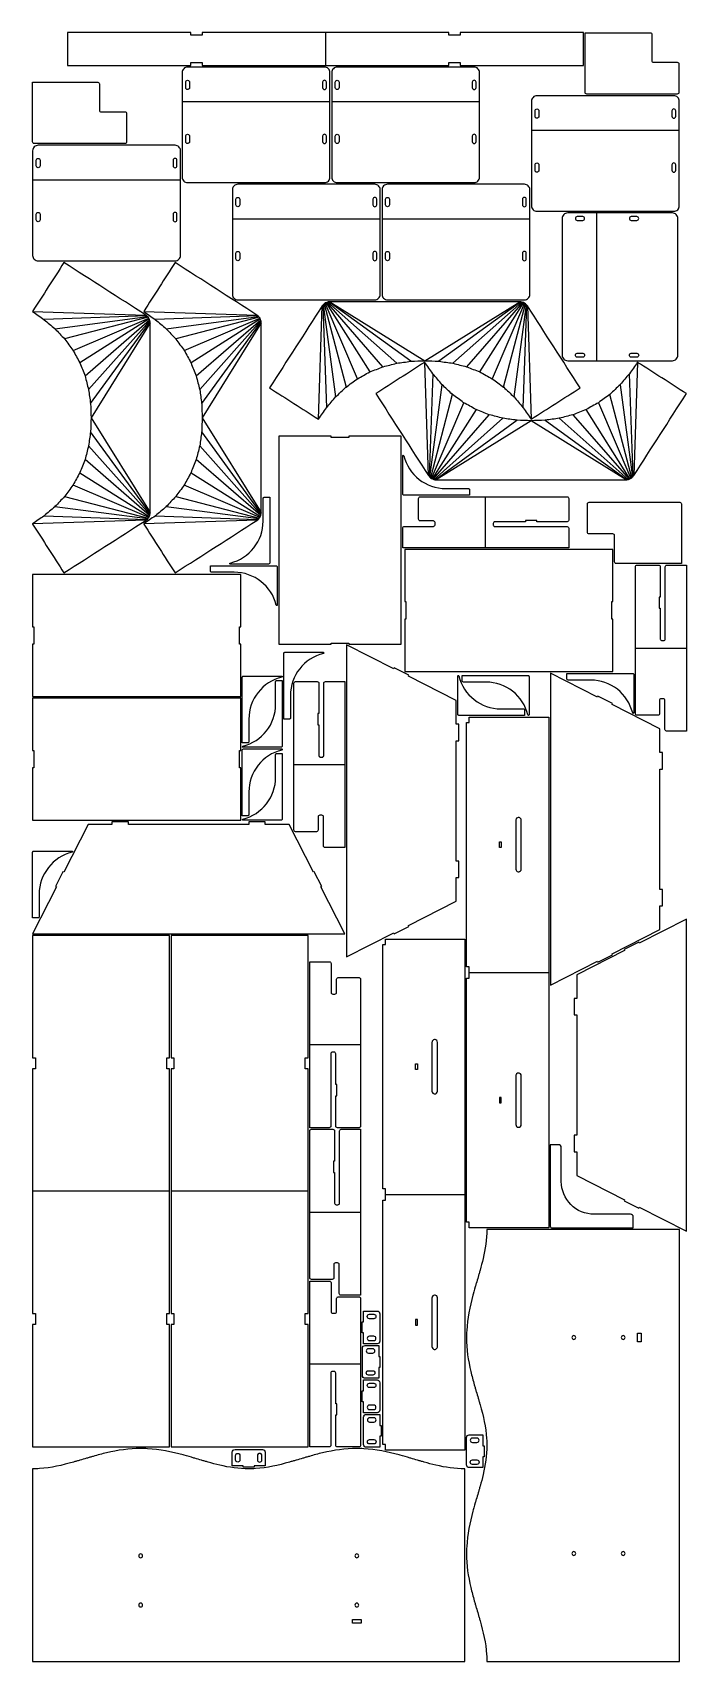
# Model space of a CAD drawing. Extents: x 5411 to 6605, y 9327 to 12304.
import ezdxf

# ---------------------------------------------------------------- set-up
doc = ezdxf.new("R2010")
doc.units = 0

# ---------------------------------------------------------------- blocks, each defined once
blk = doc.blocks.new('Part', base_point=(0, 2.9))
at = {"layer": '1'}
blk.add_lwpolyline([(205.3, 322.2), (205.3, 315.4), (189.2, 315.4), (189.2, 322.2)], close=True, dxfattribs=at)
for points, knots in [([(789.3, 392), (789.3, 274.7), (789.3, 157.3), (789.3, 40), (789.3, 40), (785.1, 40), (781, 39.9), (776.8, 39.6), (776.8, 39.6), (755.8, 38.3), (735.2, 33.4), (715, 27.7), (715, 27.7), (713, 27.2), (711, 26.6), (709, 26), (709, 26), (707, 25.4), (704.9, 24.8), (702.9, 24.3), (702.9, 24.3), (698.9, 23.1), (694.9, 21.9), (690.9, 20.7), (690.9, 20.7), (688.8, 20.1), (686.8, 19.5), (684.8, 18.9), (684.8, 18.9), (682.8, 18.3), (680.8, 17.8), (678.8, 17.2), (678.8, 17.2), (670.7, 14.9), (662.6, 12.7), (654.4, 10.8), (654.4, 10.8), (634, 5.9), (613.1, 2.9), (592.1, 2.9), (592.1, 2.9), (587.9, 2.9), (583.7, 3), (579.5, 3.3), (579.5, 3.3), (557.4, 4.4), (535.7, 8.9), (514.4, 14.7), (514.4, 14.7), (513.9, 14.8), (504.3, 17.5), (499.3, 18.9), (499.3, 18.9), (497.3, 19.5), (495.2, 20.1), (493.2, 20.7), (493.2, 20.7), (489.2, 21.9), (485.2, 23.1), (481.1, 24.3), (481.1, 24.3), (479.1, 24.9), (477.1, 25.4), (475.1, 26), (475.1, 26), (473.1, 26.6), (471, 27.2), (469, 27.8), (469, 27.8), (462, 29.8), (454.8, 31.6), (447.7, 33.3), (447.7, 33.3), (430.3, 37.4), (412.5, 40), (394.7, 40), (394.7, 40), (390.5, 40), (386.3, 39.9), (382.1, 39.6), (382.1, 39.6), (361.1, 38.3), (340.5, 33.5), (320.3, 27.8), (320.3, 27.8), (318.3, 27.2), (316.3, 26.6), (314.3, 26), (314.3, 26), (312.2, 25.4), (310.2, 24.9), (308.2, 24.3), (308.2, 24.3), (304.2, 23.1), (300.2, 21.9), (296.1, 20.7), (296.1, 20.7), (294.1, 20.1), (292.1, 19.5), (290.1, 18.9), (290.1, 18.9), (288.1, 18.4), (286, 17.8), (284, 17.2), (284, 17.2), (275.9, 14.9), (267.8, 12.7), (259.7, 10.8), (259.7, 10.8), (239.2, 5.9), (218.3, 2.9), (197.3, 2.9), (197.3, 2.9), (193.1, 2.9), (188.9, 3), (184.7, 3.3), (184.7, 3.3), (162.7, 4.4), (140.9, 8.9), (119.7, 14.7), (119.7, 14.7), (119.2, 14.8), (109.6, 17.4), (104.5, 18.9), (104.5, 18.9), (102.5, 19.5), (100.5, 20.1), (98.5, 20.7), (98.5, 20.7), (94.5, 21.9), (90.4, 23.1), (86.4, 24.3), (86.4, 24.3), (84.4, 24.8), (82.4, 25.4), (80.4, 26), (80.4, 26), (78.4, 26.6), (76.3, 27.2), (74.3, 27.7), (74.3, 27.7), (67.2, 29.7), (60.1, 31.6), (53, 33.3), (53, 33.3), (35.6, 37.4), (17.9, 40), (0, 40), (0, 40), (0, 157.3), (0, 274.7), (0, 392), (0, 392), (263.1, 392), (526.2, 392), (789.3, 392)], [0, 0, 0, 0, 0.025641, 0.025641, 0.025641, 0.025641, 0.051282, 0.051282, 0.051282, 0.051282, 0.076923, 0.076923, 0.076923, 0.076923, 0.102564, 0.102564, 0.102564, 0.102564, 0.128205, 0.128205, 0.128205, 0.128205, 0.153846, 0.153846, 0.153846, 0.153846, 0.179487, 0.179487, 0.179487, 0.179487, 0.205128, 0.205128, 0.205128, 0.205128, 0.230769, 0.230769, 0.230769, 0.230769, 0.25641, 0.25641, 0.25641, 0.25641, 0.282051, 0.282051, 0.282051, 0.282051, 0.307692, 0.307692, 0.307692, 0.307692, 0.333333, 0.333333, 0.333333, 0.333333, 0.358974, 0.358974, 0.358974, 0.358974, 0.384615, 0.384615, 0.384615, 0.384615, 0.410256, 0.410256, 0.410256, 0.410256, 0.435897, 0.435897, 0.435897, 0.435897, 0.461538, 0.461538, 0.461538, 0.461538, 0.487179, 0.487179, 0.487179, 0.487179, 0.512821, 0.512821, 0.512821, 0.512821, 0.538462, 0.538462, 0.538462, 0.538462, 0.564103, 0.564103, 0.564103, 0.564103, 0.589744, 0.589744, 0.589744, 0.589744, 0.615385, 0.615385, 0.615385, 0.615385, 0.641026, 0.641026, 0.641026, 0.641026, 0.666667, 0.666667, 0.666667, 0.666667, 0.692308, 0.692308, 0.692308, 0.692308, 0.717949, 0.717949, 0.717949, 0.717949, 0.74359, 0.74359, 0.74359, 0.74359, 0.769231, 0.769231, 0.769231, 0.769231, 0.794872, 0.794872, 0.794872, 0.794872, 0.820513, 0.820513, 0.820513, 0.820513, 0.846154, 0.846154, 0.846154, 0.846154, 0.871795, 0.871795, 0.871795, 0.871795, 0.897436, 0.897436, 0.897436, 0.897436, 0.923077, 0.923077, 0.923077, 0.923077, 0.948718, 0.948718, 0.948718, 0.948718, 0.974359, 0.974359, 0.974359, 0.974359, 1, 1, 1, 1]), ([(200.8, 289), (200.8, 288.1), (200.4, 287.2), (199.8, 286.5), (199.8, 286.5), (199.1, 285.8), (198.1, 285.5), (197.2, 285.5), (197.2, 285.5), (196.3, 285.5), (195.4, 285.9), (194.7, 286.6), (194.7, 286.6), (194.1, 287.2), (193.7, 288.2), (193.8, 289.1), (193.8, 289.1), (193.8, 290), (194.2, 290.9), (194.9, 291.5), (194.9, 291.5), (195.5, 292.2), (196.5, 292.5), (197.4, 292.5), (197.4, 292.5), (198.3, 292.5), (199.2, 292.1), (199.8, 291.4), (199.8, 291.4), (200.5, 290.8), (200.8, 289.9), (200.8, 289)], [0, 0, 0, 0, 0.125, 0.125, 0.125, 0.125, 0.25, 0.25, 0.25, 0.25, 0.375, 0.375, 0.375, 0.375, 0.5, 0.5, 0.5, 0.5, 0.625, 0.625, 0.625, 0.625, 0.75, 0.75, 0.75, 0.75, 0.875, 0.875, 0.875, 0.875, 1, 1, 1, 1]), ([(588.5, 289), (588.5, 289.9), (588.9, 290.8), (589.6, 291.5), (589.6, 291.5), (590.2, 292.2), (591.2, 292.5), (592.1, 292.5), (592.1, 292.5), (593.1, 292.5), (594, 292.1), (594.6, 291.4), (594.6, 291.4), (595.2, 290.8), (595.6, 289.8), (595.6, 288.9), (595.6, 288.9), (595.6, 288), (595.2, 287.1), (594.5, 286.5), (594.5, 286.5), (593.8, 285.8), (592.9, 285.5), (592, 285.5), (592, 285.5), (591.1, 285.5), (590.1, 285.9), (589.5, 286.6), (589.5, 286.6), (588.9, 287.2), (588.5, 288.1), (588.5, 289)], [0, 0, 0, 0, 0.125, 0.125, 0.125, 0.125, 0.25, 0.25, 0.25, 0.25, 0.375, 0.375, 0.375, 0.375, 0.5, 0.5, 0.5, 0.5, 0.625, 0.625, 0.625, 0.625, 0.75, 0.75, 0.75, 0.75, 0.875, 0.875, 0.875, 0.875, 1, 1, 1, 1]), ([(200.8, 199), (200.8, 198.1), (200.4, 197.2), (199.8, 196.5), (199.8, 196.5), (199.1, 195.8), (198.1, 195.5), (197.2, 195.5), (197.2, 195.5), (196.3, 195.5), (195.4, 195.9), (194.7, 196.6), (194.7, 196.6), (194.1, 197.2), (193.7, 198.2), (193.8, 199.1), (193.8, 199.1), (193.8, 200), (194.2, 200.9), (194.9, 201.5), (194.9, 201.5), (195.5, 202.2), (196.5, 202.5), (197.4, 202.5), (197.4, 202.5), (198.3, 202.5), (199.2, 202.1), (199.8, 201.4), (199.8, 201.4), (200.5, 200.8), (200.8, 199.9), (200.8, 199)], [0, 0, 0, 0, 0.125, 0.125, 0.125, 0.125, 0.25, 0.25, 0.25, 0.25, 0.375, 0.375, 0.375, 0.375, 0.5, 0.5, 0.5, 0.5, 0.625, 0.625, 0.625, 0.625, 0.75, 0.75, 0.75, 0.75, 0.875, 0.875, 0.875, 0.875, 1, 1, 1, 1]), ([(588.5, 199), (588.5, 199.9), (588.9, 200.8), (589.6, 201.5), (589.6, 201.5), (590.2, 202.2), (591.2, 202.5), (592.1, 202.5), (592.1, 202.5), (593.1, 202.5), (594, 202.1), (594.6, 201.4), (594.6, 201.4), (595.2, 200.8), (595.6, 199.8), (595.6, 198.9), (595.6, 198.9), (595.6, 198), (595.2, 197.1), (594.5, 196.5), (594.5, 196.5), (593.8, 195.8), (592.9, 195.5), (592, 195.5), (592, 195.5), (591.1, 195.5), (590.1, 195.9), (589.5, 196.6), (589.5, 196.6), (588.9, 197.2), (588.5, 198.1), (588.5, 199)], [0, 0, 0, 0, 0.125, 0.125, 0.125, 0.125, 0.25, 0.25, 0.25, 0.25, 0.375, 0.375, 0.375, 0.375, 0.5, 0.5, 0.5, 0.5, 0.625, 0.625, 0.625, 0.625, 0.75, 0.75, 0.75, 0.75, 0.875, 0.875, 0.875, 0.875, 1, 1, 1, 1])]:
    blk.add_open_spline(points, degree=3, knots=knots, dxfattribs=at)
blk = doc.blocks.new('Part1804816127', base_point=(-15, -30))
at = {"layer": '1'}
for points in [[(17, 10), (17, -10), (15, -10), (15, -30), (-10, -30, -0.414214), (-15, -25), (-15, 25, -0.414214), (-10, 30), (15, 30), (15, 10)], [(4, 24), (-4, 24, 1), (-4, 16), (4, 16, 1)], [(4, -16, -1), (4, -24), (-4, -24, -1), (-4, -16)]]:
    blk.add_lwpolyline(points, format="xyb", close=True, dxfattribs=at)
blk = doc.blocks.new('Part356975043', base_point=(-149.3, -46.5))
at = {"layer": '1'}
blk.add_lwpolyline([(154, 43.5), (154, 4, -0.414214), (151, 1), (95.5, 1), (95.5, 3), (75.2, 3), (75.2, 1), (19, 1, 0.414214), (16, -2), (16, -5, 0.414214), (19, -8), (151, -8, -0.414214), (154, -11), (154, -46.5), (-149.3, -46.5), (-149.3, -10.5, -0.414214), (-146.3, -7.5), (-93.3, -7.5, 0.414214), (-90.3, -4.5), (-90.3, -0.5, 0.414214), (-93.3, 2.5), (-117.3, 2.5, -0.414214), (-120.3, 5.5), (-120.3, 43.5, -0.414214), (-117.3, 46.5), (151, 46.5, -0.414214)], format="xyb", close=True, dxfattribs=at)
at = {"layer": '2'}
blk.add_line((1.9, -46.5), (1.9, 46.5), dxfattribs=at)
blk = doc.blocks.new('Part519146767', base_point=(-15, -30))
at = {"layer": '1'}
for points in [[(17, 10), (17, -10), (15, -10), (15, -30), (-10, -30, -0.414214), (-15, -25), (-15, 25, -0.414214), (-10, 30), (15, 30), (15, 10)], [(4, 24), (-4, 24, 1), (-4, 16), (4, 16, 1)], [(4, -16, -1), (4, -24), (-4, -24, -1), (-4, -16)]]:
    blk.add_lwpolyline(points, format="xyb", close=True, dxfattribs=at)
blk = doc.blocks.new('Part200261453', base_point=(-15, -30))
at = {"layer": '1'}
for points in [[(17, 10), (17, -10), (15, -10), (15, -30), (-10, -30, -0.414214), (-15, -25), (-15, 25, -0.414214), (-10, 30), (15, 30), (15, 10)], [(4, 24), (-4, 24, 1), (-4, 16), (4, 16, 1)], [(4, -16, -1), (4, -24), (-4, -24, -1), (-4, -16)]]:
    blk.add_lwpolyline(points, format="xyb", close=True, dxfattribs=at)
blk = doc.blocks.new('Part1153627269', base_point=(-15, -30))
at = {"layer": '1'}
for points in [[(17, 10), (17, -10), (15, -10), (15, -30), (-10, -30, -0.414214), (-15, -25), (-15, 25, -0.414214), (-10, 30), (15, 30), (15, 10)], [(4, 24), (-4, 24, 1), (-4, 16), (4, 16, 1)], [(4, -16, -1), (4, -24), (-4, -24, -1), (-4, -16)]]:
    blk.add_lwpolyline(points, format="xyb", close=True, dxfattribs=at)
blk = doc.blocks.new('Part907550880', base_point=(-15, -30))
at = {"layer": '1'}
for points in [[(17, 10), (17, -10), (15, -10), (15, -30), (-10, -30, -0.414214), (-15, -25), (-15, 25, -0.414214), (-10, 30), (15, 30), (15, 10)], [(4, 24), (-4, 24, 1), (-4, 16), (4, 16, 1)], [(4, -16, -1), (4, -24), (-4, -24, -1), (-4, -16)]]:
    blk.add_lwpolyline(points, format="xyb", close=True, dxfattribs=at)
blk = doc.blocks.new('Part178310402', base_point=(-15, -30))
at = {"layer": '1'}
for points in [[(17, 10), (17, -10), (15, -10), (15, -30), (-10, -30, -0.414214), (-15, -25), (-15, 25, -0.414214), (-10, 30), (15, 30), (15, 10)], [(4, 24), (-4, 24, 1), (-4, 16), (4, 16, 1)], [(4, -16, -1), (4, -24), (-4, -24, -1), (-4, -16)]]:
    blk.add_lwpolyline(points, format="xyb", close=True, dxfattribs=at)
blk = doc.blocks.new('Part1857228526', base_point=(0, 2.9))
at = {"layer": '1'}
blk.add_lwpolyline([(205.3, 322.2), (205.3, 315.4), (189.2, 315.4), (189.2, 322.2)], close=True, dxfattribs=at)
for points, knots in [([(789.3, 392), (789.3, 274.7), (789.3, 157.3), (789.3, 40), (789.3, 40), (785.1, 40), (781, 39.9), (776.8, 39.6), (776.8, 39.6), (755.8, 38.3), (735.2, 33.4), (715, 27.7), (715, 27.7), (713, 27.2), (711, 26.6), (709, 26), (709, 26), (707, 25.4), (704.9, 24.8), (702.9, 24.3), (702.9, 24.3), (698.9, 23.1), (694.9, 21.9), (690.9, 20.7), (690.9, 20.7), (688.8, 20.1), (686.8, 19.5), (684.8, 18.9), (684.8, 18.9), (682.8, 18.3), (680.8, 17.8), (678.8, 17.2), (678.8, 17.2), (670.7, 14.9), (662.6, 12.7), (654.4, 10.8), (654.4, 10.8), (634, 5.9), (613.1, 2.9), (592.1, 2.9), (592.1, 2.9), (587.9, 2.9), (583.7, 3), (579.5, 3.3), (579.5, 3.3), (557.4, 4.4), (535.7, 8.9), (514.4, 14.7), (514.4, 14.7), (513.9, 14.8), (504.3, 17.5), (499.3, 18.9), (499.3, 18.9), (497.3, 19.5), (495.2, 20.1), (493.2, 20.7), (493.2, 20.7), (489.2, 21.9), (485.2, 23.1), (481.1, 24.3), (481.1, 24.3), (479.1, 24.9), (477.1, 25.4), (475.1, 26), (475.1, 26), (473.1, 26.6), (471, 27.2), (469, 27.8), (469, 27.8), (462, 29.8), (454.8, 31.6), (447.7, 33.3), (447.7, 33.3), (430.3, 37.4), (412.5, 40), (394.7, 40), (394.7, 40), (390.5, 40), (386.3, 39.9), (382.1, 39.6), (382.1, 39.6), (361.1, 38.3), (340.5, 33.5), (320.3, 27.8), (320.3, 27.8), (318.3, 27.2), (316.3, 26.6), (314.3, 26), (314.3, 26), (312.2, 25.4), (310.2, 24.9), (308.2, 24.3), (308.2, 24.3), (304.2, 23.1), (300.2, 21.9), (296.1, 20.7), (296.1, 20.7), (294.1, 20.1), (292.1, 19.5), (290.1, 18.9), (290.1, 18.9), (288.1, 18.4), (286, 17.8), (284, 17.2), (284, 17.2), (275.9, 14.9), (267.8, 12.7), (259.7, 10.8), (259.7, 10.8), (239.2, 5.9), (218.3, 2.9), (197.3, 2.9), (197.3, 2.9), (193.1, 2.9), (188.9, 3), (184.7, 3.3), (184.7, 3.3), (162.7, 4.4), (140.9, 8.9), (119.7, 14.7), (119.7, 14.7), (119.2, 14.8), (109.6, 17.4), (104.5, 18.9), (104.5, 18.9), (102.5, 19.5), (100.5, 20.1), (98.5, 20.7), (98.5, 20.7), (94.5, 21.9), (90.4, 23.1), (86.4, 24.3), (86.4, 24.3), (84.4, 24.8), (82.4, 25.4), (80.4, 26), (80.4, 26), (78.4, 26.6), (76.3, 27.2), (74.3, 27.7), (74.3, 27.7), (67.2, 29.7), (60.1, 31.6), (53, 33.3), (53, 33.3), (35.6, 37.4), (17.9, 40), (0, 40), (0, 40), (0, 157.3), (0, 274.7), (0, 392), (0, 392), (263.1, 392), (526.2, 392), (789.3, 392)], [0, 0, 0, 0, 0.025641, 0.025641, 0.025641, 0.025641, 0.051282, 0.051282, 0.051282, 0.051282, 0.076923, 0.076923, 0.076923, 0.076923, 0.102564, 0.102564, 0.102564, 0.102564, 0.128205, 0.128205, 0.128205, 0.128205, 0.153846, 0.153846, 0.153846, 0.153846, 0.179487, 0.179487, 0.179487, 0.179487, 0.205128, 0.205128, 0.205128, 0.205128, 0.230769, 0.230769, 0.230769, 0.230769, 0.25641, 0.25641, 0.25641, 0.25641, 0.282051, 0.282051, 0.282051, 0.282051, 0.307692, 0.307692, 0.307692, 0.307692, 0.333333, 0.333333, 0.333333, 0.333333, 0.358974, 0.358974, 0.358974, 0.358974, 0.384615, 0.384615, 0.384615, 0.384615, 0.410256, 0.410256, 0.410256, 0.410256, 0.435897, 0.435897, 0.435897, 0.435897, 0.461538, 0.461538, 0.461538, 0.461538, 0.487179, 0.487179, 0.487179, 0.487179, 0.512821, 0.512821, 0.512821, 0.512821, 0.538462, 0.538462, 0.538462, 0.538462, 0.564103, 0.564103, 0.564103, 0.564103, 0.589744, 0.589744, 0.589744, 0.589744, 0.615385, 0.615385, 0.615385, 0.615385, 0.641026, 0.641026, 0.641026, 0.641026, 0.666667, 0.666667, 0.666667, 0.666667, 0.692308, 0.692308, 0.692308, 0.692308, 0.717949, 0.717949, 0.717949, 0.717949, 0.74359, 0.74359, 0.74359, 0.74359, 0.769231, 0.769231, 0.769231, 0.769231, 0.794872, 0.794872, 0.794872, 0.794872, 0.820513, 0.820513, 0.820513, 0.820513, 0.846154, 0.846154, 0.846154, 0.846154, 0.871795, 0.871795, 0.871795, 0.871795, 0.897436, 0.897436, 0.897436, 0.897436, 0.923077, 0.923077, 0.923077, 0.923077, 0.948718, 0.948718, 0.948718, 0.948718, 0.974359, 0.974359, 0.974359, 0.974359, 1, 1, 1, 1]), ([(200.8, 289), (200.8, 288.1), (200.4, 287.2), (199.8, 286.5), (199.8, 286.5), (199.1, 285.8), (198.1, 285.5), (197.2, 285.5), (197.2, 285.5), (196.3, 285.5), (195.4, 285.9), (194.7, 286.6), (194.7, 286.6), (194.1, 287.2), (193.7, 288.2), (193.8, 289.1), (193.8, 289.1), (193.8, 290), (194.2, 290.9), (194.9, 291.5), (194.9, 291.5), (195.5, 292.2), (196.5, 292.5), (197.4, 292.5), (197.4, 292.5), (198.3, 292.5), (199.2, 292.1), (199.8, 291.4), (199.8, 291.4), (200.5, 290.8), (200.8, 289.9), (200.8, 289)], [0, 0, 0, 0, 0.125, 0.125, 0.125, 0.125, 0.25, 0.25, 0.25, 0.25, 0.375, 0.375, 0.375, 0.375, 0.5, 0.5, 0.5, 0.5, 0.625, 0.625, 0.625, 0.625, 0.75, 0.75, 0.75, 0.75, 0.875, 0.875, 0.875, 0.875, 1, 1, 1, 1]), ([(588.5, 289), (588.5, 289.9), (588.9, 290.8), (589.6, 291.5), (589.6, 291.5), (590.2, 292.2), (591.2, 292.5), (592.1, 292.5), (592.1, 292.5), (593.1, 292.5), (594, 292.1), (594.6, 291.4), (594.6, 291.4), (595.2, 290.8), (595.6, 289.8), (595.6, 288.9), (595.6, 288.9), (595.6, 288), (595.2, 287.1), (594.5, 286.5), (594.5, 286.5), (593.8, 285.8), (592.9, 285.5), (592, 285.5), (592, 285.5), (591.1, 285.5), (590.1, 285.9), (589.5, 286.6), (589.5, 286.6), (588.9, 287.2), (588.5, 288.1), (588.5, 289)], [0, 0, 0, 0, 0.125, 0.125, 0.125, 0.125, 0.25, 0.25, 0.25, 0.25, 0.375, 0.375, 0.375, 0.375, 0.5, 0.5, 0.5, 0.5, 0.625, 0.625, 0.625, 0.625, 0.75, 0.75, 0.75, 0.75, 0.875, 0.875, 0.875, 0.875, 1, 1, 1, 1]), ([(200.8, 199), (200.8, 198.1), (200.4, 197.2), (199.8, 196.5), (199.8, 196.5), (199.1, 195.8), (198.1, 195.5), (197.2, 195.5), (197.2, 195.5), (196.3, 195.5), (195.4, 195.9), (194.7, 196.6), (194.7, 196.6), (194.1, 197.2), (193.7, 198.2), (193.8, 199.1), (193.8, 199.1), (193.8, 200), (194.2, 200.9), (194.9, 201.5), (194.9, 201.5), (195.5, 202.2), (196.5, 202.5), (197.4, 202.5), (197.4, 202.5), (198.3, 202.5), (199.2, 202.1), (199.8, 201.4), (199.8, 201.4), (200.5, 200.8), (200.8, 199.9), (200.8, 199)], [0, 0, 0, 0, 0.125, 0.125, 0.125, 0.125, 0.25, 0.25, 0.25, 0.25, 0.375, 0.375, 0.375, 0.375, 0.5, 0.5, 0.5, 0.5, 0.625, 0.625, 0.625, 0.625, 0.75, 0.75, 0.75, 0.75, 0.875, 0.875, 0.875, 0.875, 1, 1, 1, 1]), ([(588.5, 199), (588.5, 199.9), (588.9, 200.8), (589.6, 201.5), (589.6, 201.5), (590.2, 202.2), (591.2, 202.5), (592.1, 202.5), (592.1, 202.5), (593.1, 202.5), (594, 202.1), (594.6, 201.4), (594.6, 201.4), (595.2, 200.8), (595.6, 199.8), (595.6, 198.9), (595.6, 198.9), (595.6, 198), (595.2, 197.1), (594.5, 196.5), (594.5, 196.5), (593.8, 195.8), (592.9, 195.5), (592, 195.5), (592, 195.5), (591.1, 195.5), (590.1, 195.9), (589.5, 196.6), (589.5, 196.6), (588.9, 197.2), (588.5, 198.1), (588.5, 199)], [0, 0, 0, 0, 0.125, 0.125, 0.125, 0.125, 0.25, 0.25, 0.25, 0.25, 0.375, 0.375, 0.375, 0.375, 0.5, 0.5, 0.5, 0.5, 0.625, 0.625, 0.625, 0.625, 0.75, 0.75, 0.75, 0.75, 0.875, 0.875, 0.875, 0.875, 1, 1, 1, 1])]:
    blk.add_open_spline(points, degree=3, knots=knots, dxfattribs=at)
blk = doc.blocks.new('Part1834988737')
at = {"layer": '1'}
for points in [[(933.8, 145), (933.8, 0), (0, 0), (0, 145), (10.3, 145), (10.3, 150), (456.8, 150), (456.8, 145), (477.3, 145), (477.3, 150), (923.8, 150), (923.8, 145)], [(238.6, 90), (228.4, 90), (228.4, 86.7), (238.6, 86.7)], [(705.7, 90), (705.7, 86.7), (695.4, 86.7), (695.4, 90)]]:
    blk.add_lwpolyline(points, close=True, dxfattribs=at)
for points in [[(277.9, 60), (278.6, 60), (279.4, 59.8), (280.1, 59.5), (280.1, 59.5), (281.2, 59), (282.2, 58.1), (282.7, 57), (282.7, 57), (283.1, 56.1), (283.2, 55.2), (283.1, 54.2), (283.1, 54.2), (282.9, 53.2), (282.4, 52.2), (281.5, 51.4), (281.5, 51.4), (280.6, 50.6), (279.4, 50.1), (278.1, 50), (278.1, 50), (278.1, 50), (278, 50), (278, 50), (278, 50), (277.9, 50), (277.9, 50), (277.9, 50), (277.9, 50), (248.3, 50), (218.7, 50), (189.2, 50), (189.2, 50), (188.4, 50), (187.7, 50.2), (187, 50.5), (187, 50.5), (185.8, 51), (184.8, 51.9), (184.3, 53), (184.3, 53), (183.9, 53.9), (183.8, 54.8), (183.9, 55.8), (183.9, 55.8), (184.1, 56.8), (184.7, 57.8), (185.5, 58.6), (185.5, 58.6), (186.4, 59.4), (187.7, 59.9), (188.9, 60), (188.9, 60), (189, 60), (189, 60), (189, 60), (189, 60), (189.1, 60), (189.1, 60), (189.2, 60), (189.2, 60), (218.7, 60), (248.3, 60), (277.9, 60)], [(744.9, 60), (745.6, 60), (746.4, 59.8), (747.1, 59.5), (747.1, 59.5), (748.3, 59), (749.2, 58.1), (749.8, 57), (749.8, 57), (750.1, 56.1), (750.3, 55.2), (750.1, 54.2), (750.1, 54.2), (749.9, 53.2), (749.4, 52.2), (748.6, 51.4), (748.6, 51.4), (747.6, 50.6), (746.4, 50.1), (745.1, 50), (745.1, 50), (745.1, 50), (745.1, 50), (745, 50), (745, 50), (745, 50), (744.9, 50), (744.9, 50), (744.9, 50), (715.3, 50), (685.8, 50), (656.2, 50), (656.2, 50), (655.4, 50), (654.7, 50.2), (654, 50.5), (654, 50.5), (652.8, 51), (651.9, 51.9), (651.3, 53), (651.3, 53), (650.9, 53.9), (650.8, 54.8), (651, 55.8), (651, 55.8), (651.1, 56.8), (651.7, 57.8), (652.5, 58.6), (652.5, 58.6), (653.4, 59.4), (654.7, 59.9), (655.9, 60), (655.9, 60), (656, 60), (656, 60), (656.1, 60), (656.1, 60), (656.1, 60), (656.2, 60), (656.2, 60), (656.2, 60), (685.8, 60), (715.3, 60), (744.9, 60)]]:
    blk.add_open_spline(points, degree=3, knots=[0, 0, 0, 0, 0.0625, 0.0625, 0.0625, 0.0625, 0.125, 0.125, 0.125, 0.125, 0.1875, 0.1875, 0.1875, 0.1875, 0.25, 0.25, 0.25, 0.25, 0.3125, 0.3125, 0.3125, 0.3125, 0.375, 0.375, 0.375, 0.375, 0.4375, 0.4375, 0.4375, 0.4375, 0.5, 0.5, 0.5, 0.5, 0.5625, 0.5625, 0.5625, 0.5625, 0.625, 0.625, 0.625, 0.625, 0.6875, 0.6875, 0.6875, 0.6875, 0.75, 0.75, 0.75, 0.75, 0.8125, 0.8125, 0.8125, 0.8125, 0.875, 0.875, 0.875, 0.875, 0.9375, 0.9375, 0.9375, 0.9375, 1, 1, 1, 1], dxfattribs=at)
at = {"layer": '2'}
blk.add_line((466.9, 145), (466.9, 0), dxfattribs=at)
blk = doc.blocks.new('Part828888785', base_point=(-149.3, -46.5))
at = {"layer": '1'}
blk.add_lwpolyline([(154, 43.5), (154, 4, -0.414214), (151, 1), (95.5, 1), (95.5, 3), (75.2, 3), (75.2, 1), (19, 1, 0.414214), (16, -2), (16, -5, 0.414214), (19, -8), (151, -8, -0.414214), (154, -11), (154, -46.5), (-149.3, -46.5), (-149.3, -10.5, -0.414214), (-146.3, -7.5), (-93.3, -7.5, 0.414214), (-90.3, -4.5), (-90.3, -0.5, 0.414214), (-93.3, 2.5), (-117.3, 2.5, -0.414214), (-120.3, 5.5), (-120.3, 43.5, -0.414214), (-117.3, 46.5), (151, 46.5, -0.414214)], format="xyb", close=True, dxfattribs=at)
at = {"layer": '2'}
blk.add_line((1.9, -46.5), (1.9, 46.5), dxfattribs=at)
blk = doc.blocks.new('Part505483097', base_point=(0, -125))
at = {"layer": '1'}
blk.add_lwpolyline([(934.5, 125), (710.9, 125), (710.9, 120), (690.8, 120), (690.8, 125), (243.6, 125), (243.6, 120), (223.5, 120), (223.5, 125), (0, 125), (0, -125), (223.5, -125), (223.5, -120), (243.6, -120), (243.6, -125), (690.8, -125), (690.8, -120), (710.9, -120), (710.9, -125), (934.5, -125)], close=True, dxfattribs=at)
at = {"layer": '2'}
blk.add_line((467.3, -125), (467.3, 125), dxfattribs=at)
blk = doc.blocks.new('Part1823114922', base_point=(0, -125))
at = {"layer": '1'}
blk.add_lwpolyline([(934.5, 125), (710.9, 125), (710.9, 120), (690.8, 120), (690.8, 125), (243.6, 125), (243.6, 120), (223.5, 120), (223.5, 125), (0, 125), (0, -125), (223.5, -125), (223.5, -120), (243.6, -120), (243.6, -125), (690.8, -125), (690.8, -120), (710.9, -120), (710.9, -125), (934.5, -125)], close=True, dxfattribs=at)
at = {"layer": '2'}
blk.add_line((467.3, -125), (467.3, 125), dxfattribs=at)
blk = doc.blocks.new('Part1213954585', base_point=(-149.3, -46.5))
at = {"layer": '1'}
blk.add_lwpolyline([(154, 43.5), (154, 4, -0.414214), (151, 1), (95.5, 1), (95.5, 3), (75.2, 3), (75.2, 1), (19, 1, 0.414214), (16, -2), (16, -5, 0.414214), (19, -8), (151, -8, -0.414214), (154, -11), (154, -46.5), (-149.3, -46.5), (-149.3, -10.5, -0.414214), (-146.3, -7.5), (-93.3, -7.5, 0.414214), (-90.3, -4.5), (-90.3, -0.5, 0.414214), (-93.3, 2.5), (-117.3, 2.5, -0.414214), (-120.3, 5.5), (-120.3, 43.5, -0.414214), (-117.3, 46.5), (151, 46.5, -0.414214)], format="xyb", close=True, dxfattribs=at)
at = {"layer": '2'}
blk.add_line((1.9, -46.5), (1.9, 46.5), dxfattribs=at)
blk = doc.blocks.new('Part908513740')
at = {"layer": '1'}
for points in [[(933.8, 145), (933.8, 0), (0, 0), (0, 145), (10.3, 145), (10.3, 150), (456.8, 150), (456.8, 145), (477.3, 145), (477.3, 150), (923.8, 150), (923.8, 145)], [(238.6, 90), (228.4, 90), (228.4, 86.7), (238.6, 86.7)], [(705.7, 90), (705.7, 86.7), (695.4, 86.7), (695.4, 90)]]:
    blk.add_lwpolyline(points, close=True, dxfattribs=at)
for points in [[(277.9, 60), (278.6, 60), (279.4, 59.8), (280.1, 59.5), (280.1, 59.5), (281.2, 59), (282.2, 58.1), (282.7, 57), (282.7, 57), (283.1, 56.1), (283.2, 55.2), (283.1, 54.2), (283.1, 54.2), (282.9, 53.2), (282.4, 52.2), (281.5, 51.4), (281.5, 51.4), (280.6, 50.6), (279.4, 50.1), (278.1, 50), (278.1, 50), (278.1, 50), (278, 50), (278, 50), (278, 50), (277.9, 50), (277.9, 50), (277.9, 50), (277.9, 50), (248.3, 50), (218.7, 50), (189.2, 50), (189.2, 50), (188.4, 50), (187.7, 50.2), (187, 50.5), (187, 50.5), (185.8, 51), (184.8, 51.9), (184.3, 53), (184.3, 53), (183.9, 53.9), (183.8, 54.8), (183.9, 55.8), (183.9, 55.8), (184.1, 56.8), (184.7, 57.8), (185.5, 58.6), (185.5, 58.6), (186.4, 59.4), (187.7, 59.9), (188.9, 60), (188.9, 60), (189, 60), (189, 60), (189, 60), (189, 60), (189.1, 60), (189.1, 60), (189.2, 60), (189.2, 60), (218.7, 60), (248.3, 60), (277.9, 60)], [(744.9, 60), (745.6, 60), (746.4, 59.8), (747.1, 59.5), (747.1, 59.5), (748.3, 59), (749.2, 58.1), (749.8, 57), (749.8, 57), (750.1, 56.1), (750.3, 55.2), (750.1, 54.2), (750.1, 54.2), (749.9, 53.2), (749.4, 52.2), (748.6, 51.4), (748.6, 51.4), (747.6, 50.6), (746.4, 50.1), (745.1, 50), (745.1, 50), (745.1, 50), (745.1, 50), (745, 50), (745, 50), (745, 50), (744.9, 50), (744.9, 50), (744.9, 50), (715.3, 50), (685.8, 50), (656.2, 50), (656.2, 50), (655.4, 50), (654.7, 50.2), (654, 50.5), (654, 50.5), (652.8, 51), (651.9, 51.9), (651.3, 53), (651.3, 53), (650.9, 53.9), (650.8, 54.8), (651, 55.8), (651, 55.8), (651.1, 56.8), (651.7, 57.8), (652.5, 58.6), (652.5, 58.6), (653.4, 59.4), (654.7, 59.9), (655.9, 60), (655.9, 60), (656, 60), (656, 60), (656.1, 60), (656.1, 60), (656.1, 60), (656.2, 60), (656.2, 60), (656.2, 60), (685.8, 60), (715.3, 60), (744.9, 60)]]:
    blk.add_open_spline(points, degree=3, knots=[0, 0, 0, 0, 0.0625, 0.0625, 0.0625, 0.0625, 0.125, 0.125, 0.125, 0.125, 0.1875, 0.1875, 0.1875, 0.1875, 0.25, 0.25, 0.25, 0.25, 0.3125, 0.3125, 0.3125, 0.3125, 0.375, 0.375, 0.375, 0.375, 0.4375, 0.4375, 0.4375, 0.4375, 0.5, 0.5, 0.5, 0.5, 0.5625, 0.5625, 0.5625, 0.5625, 0.625, 0.625, 0.625, 0.625, 0.6875, 0.6875, 0.6875, 0.6875, 0.75, 0.75, 0.75, 0.75, 0.8125, 0.8125, 0.8125, 0.8125, 0.875, 0.875, 0.875, 0.875, 0.9375, 0.9375, 0.9375, 0.9375, 1, 1, 1, 1], dxfattribs=at)
at = {"layer": '2'}
blk.add_line((466.9, 145), (466.9, 0), dxfattribs=at)
blk = doc.blocks.new('Part965938308', base_point=(-149.3, -46.5))
at = {"layer": '1'}
blk.add_lwpolyline([(154, 43.5), (154, 4, -0.414214), (151, 1), (95.5, 1), (95.5, 3), (75.2, 3), (75.2, 1), (19, 1, 0.414214), (16, -2), (16, -5, 0.414214), (19, -8), (151, -8, -0.414214), (154, -11), (154, -46.5), (-149.3, -46.5), (-149.3, -10.5, -0.414214), (-146.3, -7.5), (-93.3, -7.5, 0.414214), (-90.3, -4.5), (-90.3, -0.5, 0.414214), (-93.3, 2.5), (-117.3, 2.5, -0.414214), (-120.3, 5.5), (-120.3, 43.5, -0.414214), (-117.3, 46.5), (151, 46.5, -0.414214)], format="xyb", close=True, dxfattribs=at)
at = {"layer": '2'}
blk.add_line((1.9, -46.5), (1.9, 46.5), dxfattribs=at)
blk = doc.blocks.new('Part2122044056', base_point=(-149.3, -46.5))
at = {"layer": '1'}
blk.add_lwpolyline([(154, 43.5), (154, 4, -0.414214), (151, 1), (95.5, 1), (95.5, 3), (75.2, 3), (75.2, 1), (19, 1, 0.414214), (16, -2), (16, -5, 0.414214), (19, -8), (151, -8, -0.414214), (154, -11), (154, -46.5), (-149.3, -46.5), (-149.3, -10.5, -0.414214), (-146.3, -7.5), (-93.3, -7.5, 0.414214), (-90.3, -4.5), (-90.3, -0.5, 0.414214), (-93.3, 2.5), (-117.3, 2.5, -0.414214), (-120.3, 5.5), (-120.3, 43.5, -0.414214), (-117.3, 46.5), (151, 46.5, -0.414214)], format="xyb", close=True, dxfattribs=at)
at = {"layer": '2'}
blk.add_line((1.9, -46.5), (1.9, 46.5), dxfattribs=at)
blk = doc.blocks.new('Part835601151', base_point=(-149.3, -46.5))
at = {"layer": '1'}
blk.add_lwpolyline([(154, 43.5), (154, 4, -0.414214), (151, 1), (95.5, 1), (95.5, 3), (75.2, 3), (75.2, 1), (19, 1, 0.414214), (16, -2), (16, -5, 0.414214), (19, -8), (151, -8, -0.414214), (154, -11), (154, -46.5), (-149.3, -46.5), (-149.3, -10.5, -0.414214), (-146.3, -7.5), (-93.3, -7.5, 0.414214), (-90.3, -4.5), (-90.3, -0.5, 0.414214), (-93.3, 2.5), (-117.3, 2.5, -0.414214), (-120.3, 5.5), (-120.3, 43.5, -0.414214), (-117.3, 46.5), (151, 46.5, -0.414214)], format="xyb", close=True, dxfattribs=at)
at = {"layer": '2'}
blk.add_line((1.9, -46.5), (1.9, 46.5), dxfattribs=at)
blk = doc.blocks.new('Part156749057', base_point=(-283.6, -144.5))
at = {"layer": '1'}
blk.add_open_spline([(-25.5, -38.6), (-25.7, -38.7), (-25.9, -38.7), (-26.2, -38.8), (-26.2, -38.8), (-34.5, -39.9), (-42.9, -41.1), (-51.2, -42.2), (-51.2, -42.2), (-51.3, -42.3), (-51.5, -42.3), (-51.6, -42.4), (-51.6, -42.4), (-59.9, -44.5), (-68.1, -46.6), (-76.3, -48.7), (-76.3, -48.7), (-76.4, -48.7), (-76.5, -48.8), (-76.6, -48.8), (-76.6, -48.8), (-84.5, -51.9), (-92.4, -55), (-100.3, -58.2), (-100.3, -58.2), (-100.4, -58.2), (-100.5, -58.3), (-100.6, -58.3), (-100.6, -58.3), (-108.1, -62.4), (-115.5, -66.5), (-122.9, -70.7), (-122.9, -70.7), (-123, -70.7), (-123.1, -70.8), (-123.2, -70.8), (-123.2, -70.8), (-130.1, -75.8), (-136.9, -80.9), (-143.8, -85.9), (-143.8, -85.9), (-143.9, -86), (-144, -86.1), (-144.1, -86.1), (-144.1, -86.1), (-150.2, -91.9), (-156.4, -97.8), (-162.5, -103.6), (-162.5, -103.6), (-162.7, -103.7), (-162.8, -103.8), (-162.9, -103.9), (-162.9, -103.9), (-168.3, -110.3), (-173.7, -116.8), (-179.1, -123.2), (-179.1, -123.2), (-179.3, -123.4), (-179.5, -123.6), (-179.7, -123.8), (-179.7, -123.8), (-184.5, -130.6), (-189.2, -137.5), (-194, -144.4), (-194, -144.4), (-194.1, -144.5), (-194.3, -144.5), (-194.4, -144.5), (-194.4, -144.5), (-224.1, -125.4), (-253.9, -106.4), (-283.6, -87.3), (-283.6, -87.3), (-251.6, -37.4), (-219.6, 12.4), (-187.6, 62.3), (-187.6, 62.3), (-185.5, 65.2), (-182.7, 67.8), (-179.2, 69), (-179.2, 69), (-177.3, 69.8), (-175.3, 70), (-173.2, 70.2), (-173.2, 70.2), (-57.7, 70.2), (57.7, 70.2), (173.2, 70.2), (173.2, 70.2), (176.4, 70), (179.5, 69.3), (182.2, 67.6), (182.2, 67.6), (184.3, 66.2), (186.1, 64.3), (187.6, 62.3), (187.6, 62.3), (219.6, 12.4), (251.6, -37.4), (283.6, -87.3), (283.6, -87.3), (253.9, -106.4), (224.1, -125.4), (194.4, -144.5), (194.4, -144.5), (194.3, -144.5), (194.1, -144.5), (194, -144.4), (194, -144.4), (189.2, -137.5), (184.5, -130.6), (179.7, -123.8), (179.7, -123.8), (179.5, -123.6), (179.3, -123.4), (179.1, -123.2), (179.1, -123.2), (173.7, -116.8), (168.3, -110.3), (162.9, -103.9), (162.9, -103.9), (162.8, -103.8), (162.7, -103.7), (162.5, -103.6), (162.5, -103.6), (156.4, -97.8), (150.2, -91.9), (144.1, -86.1), (144.1, -86.1), (144, -86.1), (143.9, -86), (143.8, -85.9), (143.8, -85.9), (136.9, -80.9), (130.1, -75.8), (123.2, -70.8), (123.2, -70.8), (123.1, -70.8), (123, -70.7), (122.9, -70.7), (122.9, -70.7), (115.5, -66.5), (108.1, -62.4), (100.6, -58.3), (100.6, -58.3), (100.5, -58.3), (100.4, -58.2), (100.3, -58.2), (100.3, -58.2), (92.4, -55), (84.5, -51.9), (76.6, -48.8), (76.6, -48.8), (76.5, -48.8), (76.4, -48.7), (76.3, -48.7), (76.3, -48.7), (68.1, -46.6), (59.9, -44.5), (51.6, -42.4), (51.6, -42.4), (51.5, -42.3), (51.3, -42.3), (51.2, -42.2), (51.2, -42.2), (42.9, -41.1), (34.5, -39.9), (26.2, -38.8), (26.2, -38.8), (25.9, -38.7), (25.7, -38.7), (25.5, -38.6), (25.5, -38.6), (17, -38.3), (8.5, -38), (0, -37.7), (0, -37.7), (-8.5, -38), (-17, -38.3), (-25.5, -38.6)], degree=3, knots=[0, 0, 0, 0, 0.022222, 0.022222, 0.022222, 0.022222, 0.044444, 0.044444, 0.044444, 0.044444, 0.066667, 0.066667, 0.066667, 0.066667, 0.088889, 0.088889, 0.088889, 0.088889, 0.111111, 0.111111, 0.111111, 0.111111, 0.133333, 0.133333, 0.133333, 0.133333, 0.155556, 0.155556, 0.155556, 0.155556, 0.177778, 0.177778, 0.177778, 0.177778, 0.2, 0.2, 0.2, 0.2, 0.222222, 0.222222, 0.222222, 0.222222, 0.244444, 0.244444, 0.244444, 0.244444, 0.266667, 0.266667, 0.266667, 0.266667, 0.288889, 0.288889, 0.288889, 0.288889, 0.311111, 0.311111, 0.311111, 0.311111, 0.333333, 0.333333, 0.333333, 0.333333, 0.355556, 0.355556, 0.355556, 0.355556, 0.377778, 0.377778, 0.377778, 0.377778, 0.4, 0.4, 0.4, 0.4, 0.422222, 0.422222, 0.422222, 0.422222, 0.444444, 0.444444, 0.444444, 0.444444, 0.466667, 0.466667, 0.466667, 0.466667, 0.488889, 0.488889, 0.488889, 0.488889, 0.511111, 0.511111, 0.511111, 0.511111, 0.533333, 0.533333, 0.533333, 0.533333, 0.555556, 0.555556, 0.555556, 0.555556, 0.577778, 0.577778, 0.577778, 0.577778, 0.6, 0.6, 0.6, 0.6, 0.622222, 0.622222, 0.622222, 0.622222, 0.644444, 0.644444, 0.644444, 0.644444, 0.666667, 0.666667, 0.666667, 0.666667, 0.688889, 0.688889, 0.688889, 0.688889, 0.711111, 0.711111, 0.711111, 0.711111, 0.733333, 0.733333, 0.733333, 0.733333, 0.755556, 0.755556, 0.755556, 0.755556, 0.777778, 0.777778, 0.777778, 0.777778, 0.8, 0.8, 0.8, 0.8, 0.822222, 0.822222, 0.822222, 0.822222, 0.844444, 0.844444, 0.844444, 0.844444, 0.866667, 0.866667, 0.866667, 0.866667, 0.888889, 0.888889, 0.888889, 0.888889, 0.911111, 0.911111, 0.911111, 0.911111, 0.933333, 0.933333, 0.933333, 0.933333, 0.955556, 0.955556, 0.955556, 0.955556, 0.977778, 0.977778, 0.977778, 0.977778, 1, 1, 1, 1], dxfattribs=at)
at = {"layer": '2'}
for p, q in [((-194.2, -144.5), (-187.4, 62.5)), ((-186.3, 63.9), (-179.4, -123.5)), ((-162.7, -103.7), (-185, 65.3)), ((-183.7, 66.5), (-143.9, -86)), ((-123.1, -70.7), (-182.2, 67.6)), ((-180.6, 68.5), (-100.5, -58.2)), ((-76.4, -48.7), (-178.9, 69.1)), ((-177.1, 69.6), (-51.4, -42.3)), ((-25.8, -38.7), (-175.3, 70)), ((175.3, 70), (25.8, -38.7)), ((51.4, -42.3), (177.1, 69.6)), ((178.9, 69.1), (76.4, -48.7)), ((100.5, -58.2), (180.6, 68.5)), ((182.2, 67.6), (123.1, -70.7)), ((143.9, -86), (183.7, 66.5)), ((185, 65.3), (162.7, -103.7)), ((179.4, -123.5), (186.3, 63.9)), ((187.4, 62.5), (194.2, -144.5))]:
    blk.add_line(p, q, dxfattribs=at)
blk.add_lwpolyline([(-173.5, 70.2), (0, -37.7), (173.5, 70.2)], dxfattribs=at)
blk = doc.blocks.new('Part1161233191', base_point=(-283.6, -144.5))
at = {"layer": '1'}
blk.add_open_spline([(-25.5, -38.6), (-25.7, -38.7), (-25.9, -38.7), (-26.2, -38.8), (-26.2, -38.8), (-34.5, -39.9), (-42.9, -41.1), (-51.2, -42.2), (-51.2, -42.2), (-51.3, -42.3), (-51.5, -42.3), (-51.6, -42.4), (-51.6, -42.4), (-59.9, -44.5), (-68.1, -46.6), (-76.3, -48.7), (-76.3, -48.7), (-76.4, -48.7), (-76.5, -48.8), (-76.6, -48.8), (-76.6, -48.8), (-84.5, -51.9), (-92.4, -55), (-100.3, -58.2), (-100.3, -58.2), (-100.4, -58.2), (-100.5, -58.3), (-100.6, -58.3), (-100.6, -58.3), (-108.1, -62.4), (-115.5, -66.5), (-122.9, -70.7), (-122.9, -70.7), (-123, -70.7), (-123.1, -70.8), (-123.2, -70.8), (-123.2, -70.8), (-130.1, -75.8), (-136.9, -80.9), (-143.8, -85.9), (-143.8, -85.9), (-143.9, -86), (-144, -86.1), (-144.1, -86.1), (-144.1, -86.1), (-150.2, -91.9), (-156.4, -97.8), (-162.5, -103.6), (-162.5, -103.6), (-162.7, -103.7), (-162.8, -103.8), (-162.9, -103.9), (-162.9, -103.9), (-168.3, -110.3), (-173.7, -116.8), (-179.1, -123.2), (-179.1, -123.2), (-179.3, -123.4), (-179.5, -123.6), (-179.7, -123.8), (-179.7, -123.8), (-184.5, -130.6), (-189.2, -137.5), (-194, -144.4), (-194, -144.4), (-194.1, -144.5), (-194.3, -144.5), (-194.4, -144.5), (-194.4, -144.5), (-224.1, -125.4), (-253.9, -106.4), (-283.6, -87.3), (-283.6, -87.3), (-251.6, -37.4), (-219.6, 12.4), (-187.6, 62.3), (-187.6, 62.3), (-185.5, 65.2), (-182.7, 67.8), (-179.2, 69), (-179.2, 69), (-177.3, 69.8), (-175.3, 70), (-173.2, 70.2), (-173.2, 70.2), (-57.7, 70.2), (57.7, 70.2), (173.2, 70.2), (173.2, 70.2), (176.4, 70), (179.5, 69.3), (182.2, 67.6), (182.2, 67.6), (184.3, 66.2), (186.1, 64.3), (187.6, 62.3), (187.6, 62.3), (219.6, 12.4), (251.6, -37.4), (283.6, -87.3), (283.6, -87.3), (253.9, -106.4), (224.1, -125.4), (194.4, -144.5), (194.4, -144.5), (194.3, -144.5), (194.1, -144.5), (194, -144.4), (194, -144.4), (189.2, -137.5), (184.5, -130.6), (179.7, -123.8), (179.7, -123.8), (179.5, -123.6), (179.3, -123.4), (179.1, -123.2), (179.1, -123.2), (173.7, -116.8), (168.3, -110.3), (162.9, -103.9), (162.9, -103.9), (162.8, -103.8), (162.7, -103.7), (162.5, -103.6), (162.5, -103.6), (156.4, -97.8), (150.2, -91.9), (144.1, -86.1), (144.1, -86.1), (144, -86.1), (143.9, -86), (143.8, -85.9), (143.8, -85.9), (136.9, -80.9), (130.1, -75.8), (123.2, -70.8), (123.2, -70.8), (123.1, -70.8), (123, -70.7), (122.9, -70.7), (122.9, -70.7), (115.5, -66.5), (108.1, -62.4), (100.6, -58.3), (100.6, -58.3), (100.5, -58.3), (100.4, -58.2), (100.3, -58.2), (100.3, -58.2), (92.4, -55), (84.5, -51.9), (76.6, -48.8), (76.6, -48.8), (76.5, -48.8), (76.4, -48.7), (76.3, -48.7), (76.3, -48.7), (68.1, -46.6), (59.9, -44.5), (51.6, -42.4), (51.6, -42.4), (51.5, -42.3), (51.3, -42.3), (51.2, -42.2), (51.2, -42.2), (42.9, -41.1), (34.5, -39.9), (26.2, -38.8), (26.2, -38.8), (25.9, -38.7), (25.7, -38.7), (25.5, -38.6), (25.5, -38.6), (17, -38.3), (8.5, -38), (0, -37.7), (0, -37.7), (-8.5, -38), (-17, -38.3), (-25.5, -38.6)], degree=3, knots=[0, 0, 0, 0, 0.022222, 0.022222, 0.022222, 0.022222, 0.044444, 0.044444, 0.044444, 0.044444, 0.066667, 0.066667, 0.066667, 0.066667, 0.088889, 0.088889, 0.088889, 0.088889, 0.111111, 0.111111, 0.111111, 0.111111, 0.133333, 0.133333, 0.133333, 0.133333, 0.155556, 0.155556, 0.155556, 0.155556, 0.177778, 0.177778, 0.177778, 0.177778, 0.2, 0.2, 0.2, 0.2, 0.222222, 0.222222, 0.222222, 0.222222, 0.244444, 0.244444, 0.244444, 0.244444, 0.266667, 0.266667, 0.266667, 0.266667, 0.288889, 0.288889, 0.288889, 0.288889, 0.311111, 0.311111, 0.311111, 0.311111, 0.333333, 0.333333, 0.333333, 0.333333, 0.355556, 0.355556, 0.355556, 0.355556, 0.377778, 0.377778, 0.377778, 0.377778, 0.4, 0.4, 0.4, 0.4, 0.422222, 0.422222, 0.422222, 0.422222, 0.444444, 0.444444, 0.444444, 0.444444, 0.466667, 0.466667, 0.466667, 0.466667, 0.488889, 0.488889, 0.488889, 0.488889, 0.511111, 0.511111, 0.511111, 0.511111, 0.533333, 0.533333, 0.533333, 0.533333, 0.555556, 0.555556, 0.555556, 0.555556, 0.577778, 0.577778, 0.577778, 0.577778, 0.6, 0.6, 0.6, 0.6, 0.622222, 0.622222, 0.622222, 0.622222, 0.644444, 0.644444, 0.644444, 0.644444, 0.666667, 0.666667, 0.666667, 0.666667, 0.688889, 0.688889, 0.688889, 0.688889, 0.711111, 0.711111, 0.711111, 0.711111, 0.733333, 0.733333, 0.733333, 0.733333, 0.755556, 0.755556, 0.755556, 0.755556, 0.777778, 0.777778, 0.777778, 0.777778, 0.8, 0.8, 0.8, 0.8, 0.822222, 0.822222, 0.822222, 0.822222, 0.844444, 0.844444, 0.844444, 0.844444, 0.866667, 0.866667, 0.866667, 0.866667, 0.888889, 0.888889, 0.888889, 0.888889, 0.911111, 0.911111, 0.911111, 0.911111, 0.933333, 0.933333, 0.933333, 0.933333, 0.955556, 0.955556, 0.955556, 0.955556, 0.977778, 0.977778, 0.977778, 0.977778, 1, 1, 1, 1], dxfattribs=at)
at = {"layer": '2'}
for p, q in [((-194.2, -144.5), (-187.4, 62.5)), ((-186.3, 63.9), (-179.4, -123.5)), ((-162.7, -103.7), (-185, 65.3)), ((-183.7, 66.5), (-143.9, -86)), ((-123.1, -70.7), (-182.2, 67.6)), ((-180.6, 68.5), (-100.5, -58.2)), ((-76.4, -48.7), (-178.9, 69.1)), ((-177.1, 69.6), (-51.4, -42.3)), ((-25.8, -38.7), (-175.3, 70)), ((175.3, 70), (25.8, -38.7)), ((51.4, -42.3), (177.1, 69.6)), ((178.9, 69.1), (76.4, -48.7)), ((100.5, -58.2), (180.6, 68.5)), ((182.2, 67.6), (123.1, -70.7)), ((143.9, -86), (183.7, 66.5)), ((185, 65.3), (162.7, -103.7)), ((179.4, -123.5), (186.3, 63.9)), ((187.4, 62.5), (194.2, -144.5))]:
    blk.add_line(p, q, dxfattribs=at)
blk.add_lwpolyline([(-173.5, 70.2), (0, -37.7), (173.5, 70.2)], dxfattribs=at)
blk = doc.blocks.new('Part1752680199', base_point=(-283.6, -144.5))
at = {"layer": '1'}
blk.add_open_spline([(-25.5, -38.6), (-25.7, -38.7), (-25.9, -38.7), (-26.2, -38.8), (-26.2, -38.8), (-34.5, -39.9), (-42.9, -41.1), (-51.2, -42.2), (-51.2, -42.2), (-51.3, -42.3), (-51.5, -42.3), (-51.6, -42.4), (-51.6, -42.4), (-59.9, -44.5), (-68.1, -46.6), (-76.3, -48.7), (-76.3, -48.7), (-76.4, -48.7), (-76.5, -48.8), (-76.6, -48.8), (-76.6, -48.8), (-84.5, -51.9), (-92.4, -55), (-100.3, -58.2), (-100.3, -58.2), (-100.4, -58.2), (-100.5, -58.3), (-100.6, -58.3), (-100.6, -58.3), (-108.1, -62.4), (-115.5, -66.5), (-122.9, -70.7), (-122.9, -70.7), (-123, -70.7), (-123.1, -70.8), (-123.2, -70.8), (-123.2, -70.8), (-130.1, -75.8), (-136.9, -80.9), (-143.8, -85.9), (-143.8, -85.9), (-143.9, -86), (-144, -86.1), (-144.1, -86.1), (-144.1, -86.1), (-150.2, -91.9), (-156.4, -97.8), (-162.5, -103.6), (-162.5, -103.6), (-162.7, -103.7), (-162.8, -103.8), (-162.9, -103.9), (-162.9, -103.9), (-168.3, -110.3), (-173.7, -116.8), (-179.1, -123.2), (-179.1, -123.2), (-179.3, -123.4), (-179.5, -123.6), (-179.7, -123.8), (-179.7, -123.8), (-184.5, -130.6), (-189.2, -137.5), (-194, -144.4), (-194, -144.4), (-194.1, -144.5), (-194.3, -144.5), (-194.4, -144.5), (-194.4, -144.5), (-224.1, -125.4), (-253.9, -106.4), (-283.6, -87.3), (-283.6, -87.3), (-251.6, -37.4), (-219.6, 12.4), (-187.6, 62.3), (-187.6, 62.3), (-185.5, 65.2), (-182.7, 67.8), (-179.2, 69), (-179.2, 69), (-177.3, 69.8), (-175.3, 70), (-173.2, 70.2), (-173.2, 70.2), (-57.7, 70.2), (57.7, 70.2), (173.2, 70.2), (173.2, 70.2), (176.4, 70), (179.5, 69.3), (182.2, 67.6), (182.2, 67.6), (184.3, 66.2), (186.1, 64.3), (187.6, 62.3), (187.6, 62.3), (219.6, 12.4), (251.6, -37.4), (283.6, -87.3), (283.6, -87.3), (253.9, -106.4), (224.1, -125.4), (194.4, -144.5), (194.4, -144.5), (194.3, -144.5), (194.1, -144.5), (194, -144.4), (194, -144.4), (189.2, -137.5), (184.5, -130.6), (179.7, -123.8), (179.7, -123.8), (179.5, -123.6), (179.3, -123.4), (179.1, -123.2), (179.1, -123.2), (173.7, -116.8), (168.3, -110.3), (162.9, -103.9), (162.9, -103.9), (162.8, -103.8), (162.7, -103.7), (162.5, -103.6), (162.5, -103.6), (156.4, -97.8), (150.2, -91.9), (144.1, -86.1), (144.1, -86.1), (144, -86.1), (143.9, -86), (143.8, -85.9), (143.8, -85.9), (136.9, -80.9), (130.1, -75.8), (123.2, -70.8), (123.2, -70.8), (123.1, -70.8), (123, -70.7), (122.9, -70.7), (122.9, -70.7), (115.5, -66.5), (108.1, -62.4), (100.6, -58.3), (100.6, -58.3), (100.5, -58.3), (100.4, -58.2), (100.3, -58.2), (100.3, -58.2), (92.4, -55), (84.5, -51.9), (76.6, -48.8), (76.6, -48.8), (76.5, -48.8), (76.4, -48.7), (76.3, -48.7), (76.3, -48.7), (68.1, -46.6), (59.9, -44.5), (51.6, -42.4), (51.6, -42.4), (51.5, -42.3), (51.3, -42.3), (51.2, -42.2), (51.2, -42.2), (42.9, -41.1), (34.5, -39.9), (26.2, -38.8), (26.2, -38.8), (25.9, -38.7), (25.7, -38.7), (25.5, -38.6), (25.5, -38.6), (17, -38.3), (8.5, -38), (0, -37.7), (0, -37.7), (-8.5, -38), (-17, -38.3), (-25.5, -38.6)], degree=3, knots=[0, 0, 0, 0, 0.022222, 0.022222, 0.022222, 0.022222, 0.044444, 0.044444, 0.044444, 0.044444, 0.066667, 0.066667, 0.066667, 0.066667, 0.088889, 0.088889, 0.088889, 0.088889, 0.111111, 0.111111, 0.111111, 0.111111, 0.133333, 0.133333, 0.133333, 0.133333, 0.155556, 0.155556, 0.155556, 0.155556, 0.177778, 0.177778, 0.177778, 0.177778, 0.2, 0.2, 0.2, 0.2, 0.222222, 0.222222, 0.222222, 0.222222, 0.244444, 0.244444, 0.244444, 0.244444, 0.266667, 0.266667, 0.266667, 0.266667, 0.288889, 0.288889, 0.288889, 0.288889, 0.311111, 0.311111, 0.311111, 0.311111, 0.333333, 0.333333, 0.333333, 0.333333, 0.355556, 0.355556, 0.355556, 0.355556, 0.377778, 0.377778, 0.377778, 0.377778, 0.4, 0.4, 0.4, 0.4, 0.422222, 0.422222, 0.422222, 0.422222, 0.444444, 0.444444, 0.444444, 0.444444, 0.466667, 0.466667, 0.466667, 0.466667, 0.488889, 0.488889, 0.488889, 0.488889, 0.511111, 0.511111, 0.511111, 0.511111, 0.533333, 0.533333, 0.533333, 0.533333, 0.555556, 0.555556, 0.555556, 0.555556, 0.577778, 0.577778, 0.577778, 0.577778, 0.6, 0.6, 0.6, 0.6, 0.622222, 0.622222, 0.622222, 0.622222, 0.644444, 0.644444, 0.644444, 0.644444, 0.666667, 0.666667, 0.666667, 0.666667, 0.688889, 0.688889, 0.688889, 0.688889, 0.711111, 0.711111, 0.711111, 0.711111, 0.733333, 0.733333, 0.733333, 0.733333, 0.755556, 0.755556, 0.755556, 0.755556, 0.777778, 0.777778, 0.777778, 0.777778, 0.8, 0.8, 0.8, 0.8, 0.822222, 0.822222, 0.822222, 0.822222, 0.844444, 0.844444, 0.844444, 0.844444, 0.866667, 0.866667, 0.866667, 0.866667, 0.888889, 0.888889, 0.888889, 0.888889, 0.911111, 0.911111, 0.911111, 0.911111, 0.933333, 0.933333, 0.933333, 0.933333, 0.955556, 0.955556, 0.955556, 0.955556, 0.977778, 0.977778, 0.977778, 0.977778, 1, 1, 1, 1], dxfattribs=at)
at = {"layer": '2'}
for p, q in [((-194.2, -144.5), (-187.4, 62.5)), ((-186.3, 63.9), (-179.4, -123.5)), ((-162.7, -103.7), (-185, 65.3)), ((-183.7, 66.5), (-143.9, -86)), ((-123.1, -70.7), (-182.2, 67.6)), ((-180.6, 68.5), (-100.5, -58.2)), ((-76.4, -48.7), (-178.9, 69.1)), ((-177.1, 69.6), (-51.4, -42.3)), ((-25.8, -38.7), (-175.3, 70)), ((175.3, 70), (25.8, -38.7)), ((51.4, -42.3), (177.1, 69.6)), ((178.9, 69.1), (76.4, -48.7)), ((100.5, -58.2), (180.6, 68.5)), ((182.2, 67.6), (123.1, -70.7)), ((143.9, -86), (183.7, 66.5)), ((185, 65.3), (162.7, -103.7)), ((179.4, -123.5), (186.3, 63.9)), ((187.4, 62.5), (194.2, -144.5))]:
    blk.add_line(p, q, dxfattribs=at)
blk.add_lwpolyline([(-173.5, 70.2), (0, -37.7), (173.5, 70.2)], dxfattribs=at)
blk = doc.blocks.new('Part351793610', base_point=(-283.6, -144.5))
at = {"layer": '1'}
blk.add_open_spline([(-25.5, -38.6), (-25.7, -38.7), (-25.9, -38.7), (-26.2, -38.8), (-26.2, -38.8), (-34.5, -39.9), (-42.9, -41.1), (-51.2, -42.2), (-51.2, -42.2), (-51.3, -42.3), (-51.5, -42.3), (-51.6, -42.4), (-51.6, -42.4), (-59.9, -44.5), (-68.1, -46.6), (-76.3, -48.7), (-76.3, -48.7), (-76.4, -48.7), (-76.5, -48.8), (-76.6, -48.8), (-76.6, -48.8), (-84.5, -51.9), (-92.4, -55), (-100.3, -58.2), (-100.3, -58.2), (-100.4, -58.2), (-100.5, -58.3), (-100.6, -58.3), (-100.6, -58.3), (-108.1, -62.4), (-115.5, -66.5), (-122.9, -70.7), (-122.9, -70.7), (-123, -70.7), (-123.1, -70.8), (-123.2, -70.8), (-123.2, -70.8), (-130.1, -75.8), (-136.9, -80.9), (-143.8, -85.9), (-143.8, -85.9), (-143.9, -86), (-144, -86.1), (-144.1, -86.1), (-144.1, -86.1), (-150.2, -91.9), (-156.4, -97.8), (-162.5, -103.6), (-162.5, -103.6), (-162.7, -103.7), (-162.8, -103.8), (-162.9, -103.9), (-162.9, -103.9), (-168.3, -110.3), (-173.7, -116.8), (-179.1, -123.2), (-179.1, -123.2), (-179.3, -123.4), (-179.5, -123.6), (-179.7, -123.8), (-179.7, -123.8), (-184.5, -130.6), (-189.2, -137.5), (-194, -144.4), (-194, -144.4), (-194.1, -144.5), (-194.3, -144.5), (-194.4, -144.5), (-194.4, -144.5), (-224.1, -125.4), (-253.9, -106.4), (-283.6, -87.3), (-283.6, -87.3), (-251.6, -37.4), (-219.6, 12.4), (-187.6, 62.3), (-187.6, 62.3), (-185.5, 65.2), (-182.7, 67.8), (-179.2, 69), (-179.2, 69), (-177.3, 69.8), (-175.3, 70), (-173.2, 70.2), (-173.2, 70.2), (-57.7, 70.2), (57.7, 70.2), (173.2, 70.2), (173.2, 70.2), (176.4, 70), (179.5, 69.3), (182.2, 67.6), (182.2, 67.6), (184.3, 66.2), (186.1, 64.3), (187.6, 62.3), (187.6, 62.3), (219.6, 12.4), (251.6, -37.4), (283.6, -87.3), (283.6, -87.3), (253.9, -106.4), (224.1, -125.4), (194.4, -144.5), (194.4, -144.5), (194.3, -144.5), (194.1, -144.5), (194, -144.4), (194, -144.4), (189.2, -137.5), (184.5, -130.6), (179.7, -123.8), (179.7, -123.8), (179.5, -123.6), (179.3, -123.4), (179.1, -123.2), (179.1, -123.2), (173.7, -116.8), (168.3, -110.3), (162.9, -103.9), (162.9, -103.9), (162.8, -103.8), (162.7, -103.7), (162.5, -103.6), (162.5, -103.6), (156.4, -97.8), (150.2, -91.9), (144.1, -86.1), (144.1, -86.1), (144, -86.1), (143.9, -86), (143.8, -85.9), (143.8, -85.9), (136.9, -80.9), (130.1, -75.8), (123.2, -70.8), (123.2, -70.8), (123.1, -70.8), (123, -70.7), (122.9, -70.7), (122.9, -70.7), (115.5, -66.5), (108.1, -62.4), (100.6, -58.3), (100.6, -58.3), (100.5, -58.3), (100.4, -58.2), (100.3, -58.2), (100.3, -58.2), (92.4, -55), (84.5, -51.9), (76.6, -48.8), (76.6, -48.8), (76.5, -48.8), (76.4, -48.7), (76.3, -48.7), (76.3, -48.7), (68.1, -46.6), (59.9, -44.5), (51.6, -42.4), (51.6, -42.4), (51.5, -42.3), (51.3, -42.3), (51.2, -42.2), (51.2, -42.2), (42.9, -41.1), (34.5, -39.9), (26.2, -38.8), (26.2, -38.8), (25.9, -38.7), (25.7, -38.7), (25.5, -38.6), (25.5, -38.6), (17, -38.3), (8.5, -38), (0, -37.7), (0, -37.7), (-8.5, -38), (-17, -38.3), (-25.5, -38.6)], degree=3, knots=[0, 0, 0, 0, 0.022222, 0.022222, 0.022222, 0.022222, 0.044444, 0.044444, 0.044444, 0.044444, 0.066667, 0.066667, 0.066667, 0.066667, 0.088889, 0.088889, 0.088889, 0.088889, 0.111111, 0.111111, 0.111111, 0.111111, 0.133333, 0.133333, 0.133333, 0.133333, 0.155556, 0.155556, 0.155556, 0.155556, 0.177778, 0.177778, 0.177778, 0.177778, 0.2, 0.2, 0.2, 0.2, 0.222222, 0.222222, 0.222222, 0.222222, 0.244444, 0.244444, 0.244444, 0.244444, 0.266667, 0.266667, 0.266667, 0.266667, 0.288889, 0.288889, 0.288889, 0.288889, 0.311111, 0.311111, 0.311111, 0.311111, 0.333333, 0.333333, 0.333333, 0.333333, 0.355556, 0.355556, 0.355556, 0.355556, 0.377778, 0.377778, 0.377778, 0.377778, 0.4, 0.4, 0.4, 0.4, 0.422222, 0.422222, 0.422222, 0.422222, 0.444444, 0.444444, 0.444444, 0.444444, 0.466667, 0.466667, 0.466667, 0.466667, 0.488889, 0.488889, 0.488889, 0.488889, 0.511111, 0.511111, 0.511111, 0.511111, 0.533333, 0.533333, 0.533333, 0.533333, 0.555556, 0.555556, 0.555556, 0.555556, 0.577778, 0.577778, 0.577778, 0.577778, 0.6, 0.6, 0.6, 0.6, 0.622222, 0.622222, 0.622222, 0.622222, 0.644444, 0.644444, 0.644444, 0.644444, 0.666667, 0.666667, 0.666667, 0.666667, 0.688889, 0.688889, 0.688889, 0.688889, 0.711111, 0.711111, 0.711111, 0.711111, 0.733333, 0.733333, 0.733333, 0.733333, 0.755556, 0.755556, 0.755556, 0.755556, 0.777778, 0.777778, 0.777778, 0.777778, 0.8, 0.8, 0.8, 0.8, 0.822222, 0.822222, 0.822222, 0.822222, 0.844444, 0.844444, 0.844444, 0.844444, 0.866667, 0.866667, 0.866667, 0.866667, 0.888889, 0.888889, 0.888889, 0.888889, 0.911111, 0.911111, 0.911111, 0.911111, 0.933333, 0.933333, 0.933333, 0.933333, 0.955556, 0.955556, 0.955556, 0.955556, 0.977778, 0.977778, 0.977778, 0.977778, 1, 1, 1, 1], dxfattribs=at)
at = {"layer": '2'}
for p, q in [((-194.2, -144.5), (-187.4, 62.5)), ((-186.3, 63.9), (-179.4, -123.5)), ((-162.7, -103.7), (-185, 65.3)), ((-183.7, 66.5), (-143.9, -86)), ((-123.1, -70.7), (-182.2, 67.6)), ((-180.6, 68.5), (-100.5, -58.2)), ((-76.4, -48.7), (-178.9, 69.1)), ((-177.1, 69.6), (-51.4, -42.3)), ((-25.8, -38.7), (-175.3, 70)), ((175.3, 70), (25.8, -38.7)), ((51.4, -42.3), (177.1, 69.6)), ((178.9, 69.1), (76.4, -48.7)), ((100.5, -58.2), (180.6, 68.5)), ((182.2, 67.6), (123.1, -70.7)), ((143.9, -86), (183.7, 66.5)), ((185, 65.3), (162.7, -103.7)), ((179.4, -123.5), (186.3, 63.9)), ((187.4, 62.5), (194.2, -144.5))]:
    blk.add_line(p, q, dxfattribs=at)
blk.add_lwpolyline([(-173.5, 70.2), (0, -37.7), (173.5, 70.2)], dxfattribs=at)
blk = doc.blocks.new('Part668755191', base_point=(-135, -150))
at = {"layer": '1'}
for points in [[(135, 51.2, 0.414214), (125, 61.2), (-125, 61.2, 0.414214), (-135, 51.2), (-135, -140, 0.414214), (-125, -150), (125, -150, 0.414214), (135, -140)], [(-121.5, 33.7), (-121.5, 23.7, -1), (-128.5, 23.7), (-128.5, 33.7, -1)], [(128.5, 33.7, 1), (121.5, 33.7), (121.5, 23.7, 1), (128.5, 23.7)], [(-121.5, -65), (-121.5, -75, -1), (-128.5, -75), (-128.5, -65, -1)], [(128.5, -65, 1), (121.5, -65), (121.5, -75, 1), (128.5, -75)]]:
    blk.add_lwpolyline(points, format="xyb", close=True, dxfattribs=at)
at = {"layer": '2'}
blk.add_line((-135, -1.9), (135, -1.9), dxfattribs=at)
blk = doc.blocks.new('Part603343406', base_point=(-135, -150))
at = {"layer": '1'}
for points in [[(135, 51.2, 0.414214), (125, 61.2), (-125, 61.2, 0.414214), (-135, 51.2), (-135, -140, 0.414214), (-125, -150), (125, -150, 0.414214), (135, -140)], [(-121.5, 33.7), (-121.5, 23.7, -1), (-128.5, 23.7), (-128.5, 33.7, -1)], [(128.5, 33.7, 1), (121.5, 33.7), (121.5, 23.7, 1), (128.5, 23.7)], [(-121.5, -65), (-121.5, -75, -1), (-128.5, -75), (-128.5, -65, -1)], [(128.5, -65, 1), (121.5, -65), (121.5, -75, 1), (128.5, -75)]]:
    blk.add_lwpolyline(points, format="xyb", close=True, dxfattribs=at)
at = {"layer": '2'}
blk.add_line((-135, -1.9), (135, -1.9), dxfattribs=at)
blk = doc.blocks.new('Part1327077077', base_point=(-135, -150))
at = {"layer": '1'}
for points in [[(135, 51.2, 0.414214), (125, 61.2), (-125, 61.2, 0.414214), (-135, 51.2), (-135, -140, 0.414214), (-125, -150), (125, -150, 0.414214), (135, -140)], [(-121.5, 33.7), (-121.5, 23.7, -1), (-128.5, 23.7), (-128.5, 33.7, -1)], [(128.5, 33.7, 1), (121.5, 33.7), (121.5, 23.7, 1), (128.5, 23.7)], [(-121.5, -65), (-121.5, -75, -1), (-128.5, -75), (-128.5, -65, -1)], [(128.5, -65, 1), (121.5, -65), (121.5, -75, 1), (128.5, -75)]]:
    blk.add_lwpolyline(points, format="xyb", close=True, dxfattribs=at)
at = {"layer": '2'}
blk.add_line((-135, -1.9), (135, -1.9), dxfattribs=at)
blk = doc.blocks.new('Part2005101800', base_point=(-135, -150))
at = {"layer": '1'}
for points in [[(135, 51.2, 0.414214), (125, 61.2), (-125, 61.2, 0.414214), (-135, 51.2), (-135, -140, 0.414214), (-125, -150), (125, -150, 0.414214), (135, -140)], [(-121.5, 33.7), (-121.5, 23.7, -1), (-128.5, 23.7), (-128.5, 33.7, -1)], [(128.5, 33.7, 1), (121.5, 33.7), (121.5, 23.7, 1), (128.5, 23.7)], [(-121.5, -65), (-121.5, -75, -1), (-128.5, -75), (-128.5, -65, -1)], [(128.5, -65, 1), (121.5, -65), (121.5, -75, 1), (128.5, -75)]]:
    blk.add_lwpolyline(points, format="xyb", close=True, dxfattribs=at)
at = {"layer": '2'}
blk.add_line((-135, -1.9), (135, -1.9), dxfattribs=at)
blk = doc.blocks.new('Part617303235', base_point=(-135, -150))
at = {"layer": '1'}
for points in [[(135, 51.2, 0.414214), (125, 61.2), (-125, 61.2, 0.414214), (-135, 51.2), (-135, -140, 0.414214), (-125, -150), (125, -150, 0.414214), (135, -140)], [(-121.5, 33.7), (-121.5, 23.7, -1), (-128.5, 23.7), (-128.5, 33.7, -1)], [(128.5, 33.7, 1), (121.5, 33.7), (121.5, 23.7, 1), (128.5, 23.7)], [(-121.5, -65), (-121.5, -75, -1), (-128.5, -75), (-128.5, -65, -1)], [(128.5, -65, 1), (121.5, -65), (121.5, -75, 1), (128.5, -75)]]:
    blk.add_lwpolyline(points, format="xyb", close=True, dxfattribs=at)
at = {"layer": '2'}
blk.add_line((-135, -1.9), (135, -1.9), dxfattribs=at)
blk = doc.blocks.new('Part296587220', base_point=(-135, -150))
at = {"layer": '1'}
for points in [[(135, 51.2, 0.414214), (125, 61.2), (-125, 61.2, 0.414214), (-135, 51.2), (-135, -140, 0.414214), (-125, -150), (125, -150, 0.414214), (135, -140)], [(-121.5, 33.7), (-121.5, 23.7, -1), (-128.5, 23.7), (-128.5, 33.7, -1)], [(128.5, 33.7, 1), (121.5, 33.7), (121.5, 23.7, 1), (128.5, 23.7)], [(-121.5, -65), (-121.5, -75, -1), (-128.5, -75), (-128.5, -65, -1)], [(128.5, -65, 1), (121.5, -65), (121.5, -75, 1), (128.5, -75)]]:
    blk.add_lwpolyline(points, format="xyb", close=True, dxfattribs=at)
at = {"layer": '2'}
blk.add_line((-135, -1.9), (135, -1.9), dxfattribs=at)
blk = doc.blocks.new('Part1224819852', base_point=(-135, -150))
at = {"layer": '1'}
for points in [[(135, 51.2, 0.414214), (125, 61.2), (-125, 61.2, 0.414214), (-135, 51.2), (-135, -140, 0.414214), (-125, -150), (125, -150, 0.414214), (135, -140)], [(-121.5, 33.7), (-121.5, 23.7, -1), (-128.5, 23.7), (-128.5, 33.7, -1)], [(128.5, 33.7, 1), (121.5, 33.7), (121.5, 23.7, 1), (128.5, 23.7)], [(-121.5, -65), (-121.5, -75, -1), (-128.5, -75), (-128.5, -65, -1)], [(128.5, -65, 1), (121.5, -65), (121.5, -75, 1), (128.5, -75)]]:
    blk.add_lwpolyline(points, format="xyb", close=True, dxfattribs=at)
at = {"layer": '2'}
blk.add_line((-135, -1.9), (135, -1.9), dxfattribs=at)
blk = doc.blocks.new('Part2033279270')
at = {"layer": '1'}
blk.add_lwpolyline([(942.2, 60), (717.2, 60), (717.2, 55), (696.5, 55), (696.5, 60), (246, 60), (246, 55), (225.3, 55), (225.3, 60), (0, 60), (0, 0), (225.3, 0), (225.3, 5), (246, 5), (246, 0), (696.5, 0), (696.5, 5), (717.2, 5), (717.2, 0), (942.2, 0)], close=True, dxfattribs=at)
at = {"layer": '2'}
blk.add_line((471.1, 0), (471.1, 60), dxfattribs=at)

msp = doc.modelspace()

# ---------------------------------------------------------------- linework, layer by layer
at = {"layer": '1'}
for points in [[(6419.8, 12303.4), (6538.8, 12303.4, -0.414214), (6541.8, 12300.4), (6541.8, 12252.4, 0.414214), (6544.8, 12249.4), (6588.3, 12249.4, -0.414214), (6591.3, 12246.4), (6591.3, 12194.4, -0.414214), (6588.3, 12191.4), (6422.8, 12191.4, -0.414214), (6419.8, 12194.4)], [(5410.9, 12212.9), (5529.9, 12212.9, -0.414214), (5532.9, 12209.9), (5532.9, 12161.9, 0.414214), (5535.9, 12158.9), (5579.4, 12158.9, -0.414214), (5582.4, 12155.9), (5582.4, 12103.9, -0.414214), (5579.4, 12100.9), (5413.9, 12100.9, -0.414214), (5410.9, 12103.9)], [(6088.8, 11530.4, 0.345282), (6165.5, 11470.2), (6206.8, 11470.2, -0.414214), (6208.8, 11468.2), (6208.8, 11458.2), (6088.8, 11458.2, -0.414214), (6086.8, 11460.2), (6086.8, 11530.1, -0.886248)], [(5771.8, 11334.2, 0.345282), (5831.9, 11410.9), (5831.9, 11452.3, -0.414214), (5833.9, 11454.3), (5843.9, 11454.3), (5843.9, 11334.3, -0.414214), (5841.9, 11332.3), (5772, 11332.3, -0.886248)], [(6595.7, 11333.3), (6476.7, 11333.3, -0.414214), (6473.7, 11336.3), (6473.7, 11384.3, 0.414214), (6470.7, 11387.3), (6427.2, 11387.3, -0.414214), (6424.2, 11390.3), (6424.2, 11442.3, -0.414214), (6427.2, 11445.3), (6592.7, 11445.3, -0.414214), (6595.7, 11442.3)], [(5855.9, 11257.1, 0.345282), (5779.2, 11317.3), (5737.8, 11317.3, -0.414214), (5735.8, 11319.3), (5735.8, 11329.3), (5855.8, 11329.3, -0.414214), (5857.8, 11327.3), (5857.8, 11257.3, -0.886248)], [(5942, 11169, 0.345282), (5881.8, 11092.3), (5881.8, 11051, -0.414214), (5879.8, 11049), (5869.8, 11049), (5869.8, 11169, -0.414214), (5871.8, 11171), (5941.7, 11171, -0.886248)], [(5866.1, 11125.7, 0.345282), (5805.9, 11048.9), (5805.9, 11007.6, -0.414214), (5803.9, 11005.6), (5793.9, 11005.6), (5793.9, 11125.6, -0.414214), (5795.9, 11127.6), (5865.8, 11127.6, -0.886248)], [(5794.7, 10999.4, 0.345282), (5854.8, 11076.1), (5854.8, 11117.4, -0.414214), (5856.8, 11119.4), (5866.8, 11119.4), (5866.8, 10999.4, -0.414214), (5864.8, 10997.4), (5794.9, 10997.4, -0.886248)], [(6189.3, 11127.9, 0.345282), (6266, 11067.7), (6307.3, 11067.7, -0.414214), (6309.3, 11065.7), (6309.3, 11055.7), (6189.3, 11055.7, -0.414214), (6187.3, 11057.7), (6187.3, 11127.6, -0.886248)], [(6315.6, 11056.5, 0.345282), (6238.9, 11116.6), (6197.6, 11116.6, -0.414214), (6195.6, 11118.6), (6195.6, 11128.6), (6315.6, 11128.6, -0.414214), (6317.6, 11126.6), (6317.6, 11056.7, -0.886248)], [(6506.8, 11060.1, 0.345282), (6430.1, 11120.3), (6388.8, 11120.3, -0.414214), (6386.8, 11122.3), (6386.8, 11132.3), (6506.8, 11132.3, -0.414214), (6508.8, 11130.3), (6508.8, 11060.4, -0.886248)], [(5866.1, 10992.4, 0.345282), (5805.9, 10915.7), (5805.9, 10874.4, -0.414214), (5803.9, 10872.4), (5793.9, 10872.4), (5793.9, 10992.4, -0.414214), (5795.9, 10994.4), (5865.8, 10994.4, -0.886248)], [(5794.7, 10866.1, 0.345282), (5854.8, 10942.9), (5854.8, 10984.2, -0.414214), (5856.8, 10986.2), (5866.8, 10986.2), (5866.8, 10866.2, -0.414214), (5864.8, 10864.2), (5794.9, 10864.2, -0.886248)], [(5483.1, 10805.7, 0.345282), (5422.9, 10729), (5422.9, 10687.7, -0.414214), (5420.9, 10685.7), (5410.9, 10685.7), (5410.9, 10805.7, -0.414214), (5412.9, 10807.7), (5482.8, 10807.7, -0.886248)], [(6356.4, 10270.9), (6356.4, 10121.9, 0.414214), (6359.4, 10118.9), (6507.9, 10118.9), (6507.9, 10138.9, 0.414214), (6502.9, 10143.9), (6436.4, 10143.9, -0.414214), (6376.4, 10203.9), (6376.4, 10265.9, 0.414214), (6371.4, 10270.9)]]:
    msp.add_lwpolyline(points, format="xyb", close=True, dxfattribs=at)
for points in [[(5860.8, 11565.8), (5860.8, 11185.8), (5956.3, 11185.8), (5956.3, 11187.9), (5988.3, 11187.9), (5988.3, 11185.8), (6083.8, 11185.8), (6083.8, 11565.8), (5988.3, 11565.8), (5988.3, 11563.7), (5956.3, 11563.7), (5956.3, 11565.8)], [(6470.7, 11359.1), (6090.7, 11359.1), (6090.7, 11263.6), (6092.8, 11263.6), (6092.8, 11231.6), (6090.7, 11231.6), (6090.7, 11136.1), (6470.7, 11136.1), (6470.7, 11231.6), (6468.6, 11231.6), (6468.6, 11263.6), (6470.7, 11263.6)], [(5790.9, 11313.2), (5410.9, 11313.2), (5410.9, 11217.7), (5413, 11217.7), (5413, 11185.7), (5410.9, 11185.7), (5410.9, 11090.2), (5790.9, 11090.2), (5790.9, 11185.7), (5788.8, 11185.7), (5788.8, 11217.7), (5790.9, 11217.7)], [(5984.3, 11184.5), (5984.3, 10614.5), (6070.4, 10658.2), (6071.3, 10656.4), (6098.1, 10669.9), (6097.1, 10671.7), (6184.3, 10716), (6184.3, 10759.5), (6189.3, 10759.5), (6189.3, 10789.5), (6184.3, 10789.5), (6184.3, 11009.5), (6189.3, 11009.5), (6189.3, 11039.5), (6184.3, 11039.5), (6184.3, 11083), (6097.1, 11127.2), (6098.1, 11129), (6071.3, 11142.6), (6070.4, 11140.8)], [(6356.5, 11132.7), (6356.5, 10562.7), (6442.5, 10606.4), (6443.4, 10604.6), (6470.2, 10618.1), (6469.3, 10619.9), (6556.5, 10664.2), (6556.5, 10707.7), (6561.5, 10707.7), (6561.5, 10737.7), (6556.5, 10737.7), (6556.5, 10957.7), (6561.5, 10957.7), (6561.5, 10987.7), (6556.5, 10987.7), (6556.5, 11031.2), (6469.3, 11075.4), (6470.2, 11077.2), (6443.4, 11090.8), (6442.5, 11089)], [(5790.9, 11087.2), (5410.9, 11087.2), (5410.9, 10991.7), (5413, 10991.7), (5413, 10959.7), (5410.9, 10959.7), (5410.9, 10864.2), (5790.9, 10864.2), (5790.9, 10959.7), (5788.8, 10959.7), (5788.8, 10991.7), (5790.9, 10991.7)], [(5410.9, 10656.2), (5980.9, 10656.2), (5937.2, 10742.2), (5939, 10743.1), (5925.4, 10769.9), (5923.7, 10769), (5879.4, 10856.2), (5835.9, 10856.2), (5835.9, 10861.2), (5805.9, 10861.2), (5805.9, 10856.2), (5585.9, 10856.2), (5585.9, 10861.2), (5555.9, 10861.2), (5555.9, 10856.2), (5512.4, 10856.2), (5468.2, 10769), (5466.4, 10769.9), (5452.8, 10743.1), (5454.6, 10742.2)], [(6604.9, 10113.2), (6604.9, 10683.2), (6518.9, 10639.5), (6517.9, 10641.3), (6491.2, 10627.7), (6492.1, 10625.9), (6404.9, 10581.7), (6404.9, 10538.2), (6399.9, 10538.2), (6399.9, 10508.2), (6404.9, 10508.2), (6404.9, 10288.2), (6399.9, 10288.2), (6399.9, 10258.2), (6404.9, 10258.2), (6404.9, 10214.7), (6492.1, 10170.4), (6491.2, 10168.6), (6517.9, 10155.1), (6518.9, 10156.8)]]:
    msp.add_lwpolyline(points, close=True, dxfattribs=at)

# ---------------------------------------------------------------- block references
for name, p in [('Part617303235', (5684, 12029.5)), ('Part296587220', (5957.2, 12029.5)), ('Part1224819852', (6322, 11977.1)), ('Part2005101800', (5411, 11886.6)), ('Part1327077077', (5775.8, 11815.3)), ('Part603343406', (6049, 11815.3)), ('Part1153627269', (6013.1, 9844)), ('Part519146767', (6015.3, 9718)), ('Part178310402', (6203.3, 9680.8))]:
    msp.add_blockref(name, p, dxfattribs=at)
for name, p, rotation in [('Part668755191', (6589.3, 11704), 90.0000001836389), ('Part908513740', (6353.4, 10118.9), 90.0000001836389), ('Part1834988737', (6200.3, 9713), 90.0000001836389), ('Part1857228526', (6203.3, 10115.9), 269.999999977959), ('Part907550880', (6045, 9967), 180), ('Part200261453', (6045, 9841), 180), ('Part', (6200.3, 9715.7), 180), ('Part1804816127', (5775.6, 9713.9), 269.999999977959)]:
    msp.add_blockref(name, p, dxfattribs=dict(at, rotation=rotation))
at = {"layer": '2'}
for name, p, rotation in [('Part2033279270', (6416.8, 12303.8), 180), ('Part1752680199', (5410.9, 11883.4), 269.999999977959), ('Part1161233191', (5613.9, 11883.4), 269.999999977959), ('Part156749057', (6604.9, 11701), 180), ('Part2122044056', (6604.8, 11027), 90.0000001836389), ('Part965938308', (5981.2, 10814.1), 90.0000001836389), ('Part1823114922', (5660.9, 9718.7), 90.0000001836389), ('Part505483097', (5913.9, 9718.7), 90.0000001836389), ('Part1213954585', (5917, 10605.4), 269.999999977959), ('Part828888785', (6010, 9995.9), 90.0000001836389), ('Part356975043', (5917, 10021.9), 269.999999977959)]:
    msp.add_blockref(name, p, dxfattribs=dict(at, rotation=rotation))
for name, p in [('Part351793610', (5843.6, 11597.2)), ('Part835601151', (6086.8, 11362.2))]:
    msp.add_blockref(name, p, dxfattribs=at)

doc.saveas('drawing.dxf')
